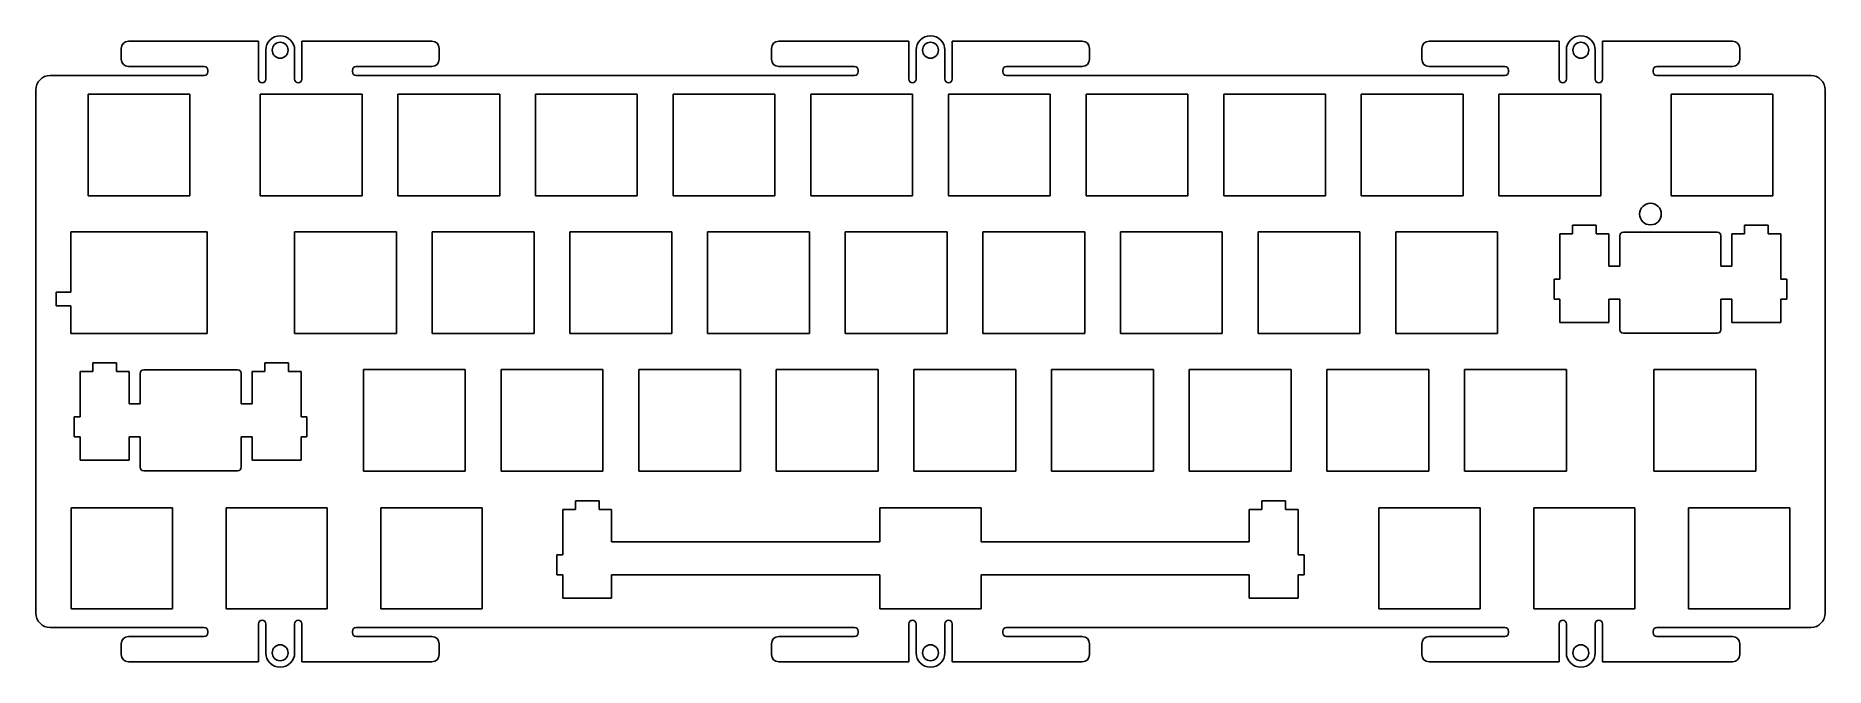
# Model space of a CAD drawing. Header units: millimetres. Extents: x -169 to 79, y 97 to 185.
import ezdxf

# ---------------------------------------------------------------- set-up
doc = ezdxf.new("R2010")
doc.units = ezdxf.units.MM
for name, color, linetype in [('Shape006', 7, 'CONTINUOUS'), ('Shape007', 7, 'CONTINUOUS'), ('Shape008', 7, 'CONTINUOUS'), ('Shape009', 7, 'CONTINUOUS'), ('Shape010', 7, 'CONTINUOUS'), ('Shape011', 7, 'CONTINUOUS'), ('Shape12731', 7, 'CONTINUOUS'), ('Shape1434', 7, 'CONTINUOUS'), ('Shape1435', 7, 'CONTINUOUS'), ('Shape1436', 7, 'CONTINUOUS'), ('Shape1437', 7, 'CONTINUOUS'), ('Shape1438', 7, 'CONTINUOUS'), ('Shape1439', 7, 'CONTINUOUS'), ('Shape1440', 7, 'CONTINUOUS'), ('Shape1441', 7, 'CONTINUOUS'), ('Shape1442', 7, 'CONTINUOUS'), ('Shape1443', 7, 'CONTINUOUS'), ('Shape1444', 7, 'CONTINUOUS'), ('Shape1445', 7, 'CONTINUOUS'), ('Shape1446', 7, 'CONTINUOUS'), ('Shape1447', 7, 'CONTINUOUS'), ('Shape1448', 7, 'CONTINUOUS'), ('Shape1449', 7, 'CONTINUOUS'), ('Shape1450', 7, 'CONTINUOUS'), ('Shape1451', 7, 'CONTINUOUS'), ('Shape1452', 7, 'CONTINUOUS'), ('Shape1453', 7, 'CONTINUOUS'), ('Shape1454', 7, 'CONTINUOUS'), ('Shape1455', 7, 'CONTINUOUS'), ('Shape1456', 7, 'CONTINUOUS'), ('Shape1457', 7, 'CONTINUOUS'), ('Shape1458', 7, 'CONTINUOUS'), ('Shape1459', 7, 'CONTINUOUS'), ('Shape1460', 7, 'CONTINUOUS'), ('Shape1461', 7, 'CONTINUOUS'), ('Shape1462', 7, 'CONTINUOUS'), ('Shape1463', 7, 'CONTINUOUS'), ('Shape1464', 7, 'CONTINUOUS'), ('Shape1465', 7, 'CONTINUOUS'), ('Shape1466', 7, 'CONTINUOUS'), ('Shape1467', 7, 'CONTINUOUS'), ('Shape1468', 7, 'CONTINUOUS'), ('Shape1469', 7, 'CONTINUOUS'), ('Shape1470', 7, 'CONTINUOUS'), ('Shape1471', 7, 'CONTINUOUS'), ('Shape1472', 7, 'CONTINUOUS'), ('Shape1473', 7, 'CONTINUOUS'), ('Shape1474', 7, 'CONTINUOUS'), ('Shape1475', 7, 'CONTINUOUS'), ('Shape1476', 7, 'CONTINUOUS'), ('Shape1477', 7, 'CONTINUOUS'), ('Shape1478', 7, 'CONTINUOUS'), ('Shape1479', 7, 'CONTINUOUS'), ('Shape1480', 7, 'CONTINUOUS'), ('Shape1481', 7, 'CONTINUOUS'), ('Shape1482', 7, 'CONTINUOUS'), ('Shape1483', 7, 'CONTINUOUS'), ('Shape1484', 7, 'CONTINUOUS'), ('Shape1485', 7, 'CONTINUOUS'), ('Shape1486', 7, 'CONTINUOUS'), ('Shape1487', 7, 'CONTINUOUS'), ('Shape1488', 7, 'CONTINUOUS'), ('Shape1489', 7, 'CONTINUOUS'), ('Shape1490', 7, 'CONTINUOUS'), ('Shape1491', 7, 'CONTINUOUS'), ('Shape1492', 7, 'CONTINUOUS'), ('Shape1493', 7, 'CONTINUOUS'), ('Shape1494', 7, 'CONTINUOUS'), ('Shape1495', 7, 'CONTINUOUS'), ('Shape1496', 7, 'CONTINUOUS'), ('Shape1497', 7, 'CONTINUOUS'), ('Shape1498', 7, 'CONTINUOUS'), ('Shape1499', 7, 'CONTINUOUS'), ('Shape1500', 7, 'CONTINUOUS'), ('Shape1501', 7, 'CONTINUOUS'), ('Shape1502', 7, 'CONTINUOUS'), ('Shape1503', 7, 'CONTINUOUS'), ('Shape1504', 7, 'CONTINUOUS'), ('Shape1505', 7, 'CONTINUOUS'), ('Shape1506', 7, 'CONTINUOUS'), ('Shape1507', 7, 'CONTINUOUS'), ('Shape1508', 7, 'CONTINUOUS'), ('Shape1509', 7, 'CONTINUOUS'), ('Shape1510', 7, 'CONTINUOUS'), ('Shape1511', 7, 'CONTINUOUS'), ('Shape1512', 7, 'CONTINUOUS'), ('Shape1513', 7, 'CONTINUOUS'), ('Shape1514', 7, 'CONTINUOUS'), ('Shape1515', 7, 'CONTINUOUS'), ('Shape1516', 7, 'CONTINUOUS'), ('Shape1517', 7, 'CONTINUOUS'), ('Shape1518', 7, 'CONTINUOUS'), ('Shape1519', 7, 'CONTINUOUS'), ('Shape1520', 7, 'CONTINUOUS'), ('Shape1521', 7, 'CONTINUOUS'), ('Shape1522', 7, 'CONTINUOUS'), ('Shape1523', 7, 'CONTINUOUS'), ('Shape1524', 7, 'CONTINUOUS'), ('Shape1525', 7, 'CONTINUOUS'), ('Shape1526', 7, 'CONTINUOUS'), ('Shape1527', 7, 'CONTINUOUS'), ('Shape1528', 7, 'CONTINUOUS'), ('Shape1529', 7, 'CONTINUOUS'), ('Shape1530', 7, 'CONTINUOUS'), ('Shape1531', 7, 'CONTINUOUS'), ('Shape1532', 7, 'CONTINUOUS'), ('Shape1533', 7, 'CONTINUOUS'), ('Shape1534', 7, 'CONTINUOUS'), ('Shape1535', 7, 'CONTINUOUS'), ('Shape1536', 7, 'CONTINUOUS'), ('Shape1537', 7, 'CONTINUOUS'), ('Shape1538', 7, 'CONTINUOUS'), ('Shape1539', 7, 'CONTINUOUS'), ('Shape1540', 7, 'CONTINUOUS'), ('Shape1541', 7, 'CONTINUOUS'), ('Shape1542', 7, 'CONTINUOUS'), ('Shape1543', 7, 'CONTINUOUS'), ('Shape1544', 7, 'CONTINUOUS'), ('Shape1545', 7, 'CONTINUOUS'), ('Shape1546', 7, 'CONTINUOUS'), ('Shape1547', 7, 'CONTINUOUS'), ('Shape1548', 7, 'CONTINUOUS'), ('Shape1549', 7, 'CONTINUOUS'), ('Shape1550', 7, 'CONTINUOUS'), ('Shape1551', 7, 'CONTINUOUS'), ('Shape1552', 7, 'CONTINUOUS'), ('Shape1553', 7, 'CONTINUOUS'), ('Shape1554', 7, 'CONTINUOUS'), ('Shape1555', 7, 'CONTINUOUS'), ('Shape1556', 7, 'CONTINUOUS'), ('Shape1557', 7, 'CONTINUOUS'), ('Shape1558', 7, 'CONTINUOUS'), ('Shape1559', 7, 'CONTINUOUS'), ('Shape1560', 7, 'CONTINUOUS'), ('Shape1561', 7, 'CONTINUOUS'), ('Shape1562', 7, 'CONTINUOUS'), ('Shape1563', 7, 'CONTINUOUS'), ('Shape1564', 7, 'CONTINUOUS'), ('Shape1565', 7, 'CONTINUOUS'), ('Shape1566', 7, 'CONTINUOUS'), ('Shape1567', 7, 'CONTINUOUS'), ('Shape1568', 7, 'CONTINUOUS'), ('Shape1569', 7, 'CONTINUOUS'), ('Shape1570', 7, 'CONTINUOUS'), ('Shape1571', 7, 'CONTINUOUS'), ('Shape1572', 7, 'CONTINUOUS'), ('Shape1573', 7, 'CONTINUOUS'), ('Shape1574', 7, 'CONTINUOUS'), ('Shape1575', 7, 'CONTINUOUS'), ('Shape1576', 7, 'CONTINUOUS'), ('Shape1577', 7, 'CONTINUOUS'), ('Shape1578', 7, 'CONTINUOUS'), ('Shape1579', 7, 'CONTINUOUS'), ('Shape1580', 7, 'CONTINUOUS'), ('Shape1581', 7, 'CONTINUOUS'), ('Shape1582', 7, 'CONTINUOUS'), ('Shape1583', 7, 'CONTINUOUS'), ('Shape1584', 7, 'CONTINUOUS'), ('Shape1585', 7, 'CONTINUOUS'), ('Shape1742', 7, 'CONTINUOUS'), ('Shape1743', 7, 'CONTINUOUS'), ('Shape1744', 7, 'CONTINUOUS'), ('Shape1745', 7, 'CONTINUOUS'), ('Shape1746', 7, 'CONTINUOUS'), ('Shape1747', 7, 'CONTINUOUS'), ('Shape1748', 7, 'CONTINUOUS'), ('Shape1749', 7, 'CONTINUOUS'), ('Shape1750', 7, 'CONTINUOUS'), ('Shape1751', 7, 'CONTINUOUS'), ('Shape1752', 7, 'CONTINUOUS'), ('Shape1753', 7, 'CONTINUOUS'), ('Shape1754', 7, 'CONTINUOUS'), ('Shape1755', 7, 'CONTINUOUS'), ('Shape1756', 7, 'CONTINUOUS'), ('Shape1757', 7, 'CONTINUOUS'), ('Shape1758', 7, 'CONTINUOUS'), ('Shape1759', 7, 'CONTINUOUS'), ('Shape1760', 7, 'CONTINUOUS'), ('Shape1761', 7, 'CONTINUOUS'), ('Shape1762', 7, 'CONTINUOUS'), ('Shape1763', 7, 'CONTINUOUS'), ('Shape1764', 7, 'CONTINUOUS'), ('Shape1765', 7, 'CONTINUOUS'), ('Shape1766', 7, 'CONTINUOUS'), ('Shape1767', 7, 'CONTINUOUS'), ('Shape1768', 7, 'CONTINUOUS'), ('Shape1769', 7, 'CONTINUOUS'), ('Shape1770', 7, 'CONTINUOUS'), ('Shape1771', 7, 'CONTINUOUS'), ('Shape1772', 7, 'CONTINUOUS'), ('Shape1773', 7, 'CONTINUOUS'), ('Shape1774', 7, 'CONTINUOUS'), ('Shape1775', 7, 'CONTINUOUS'), ('Shape1776', 7, 'CONTINUOUS'), ('Shape1777', 7, 'CONTINUOUS'), ('Shape1778', 7, 'CONTINUOUS'), ('Shape1779', 7, 'CONTINUOUS'), ('Shape1780', 7, 'CONTINUOUS'), ('Shape1781', 7, 'CONTINUOUS'), ('Shape1782', 7, 'CONTINUOUS'), ('Shape1783', 7, 'CONTINUOUS'), ('Shape1784', 7, 'CONTINUOUS'), ('Shape1785', 7, 'CONTINUOUS'), ('Shape1786', 7, 'CONTINUOUS'), ('Shape1787', 7, 'CONTINUOUS'), ('Shape1788', 7, 'CONTINUOUS'), ('Shape1789', 7, 'CONTINUOUS'), ('Shape1790', 7, 'CONTINUOUS'), ('Shape1791', 7, 'CONTINUOUS'), ('Shape1792', 7, 'CONTINUOUS'), ('Shape1793', 7, 'CONTINUOUS'), ('Shape1794', 7, 'CONTINUOUS'), ('Shape1795', 7, 'CONTINUOUS'), ('Shape1796', 7, 'CONTINUOUS'), ('Shape1797', 7, 'CONTINUOUS'), ('Shape1798', 7, 'CONTINUOUS'), ('Shape1799', 7, 'CONTINUOUS'), ('Shape1800', 7, 'CONTINUOUS'), ('Shape1801', 7, 'CONTINUOUS'), ('Shape1802', 7, 'CONTINUOUS'), ('Shape1803', 7, 'CONTINUOUS'), ('Shape1804', 7, 'CONTINUOUS'), ('Shape1805', 7, 'CONTINUOUS'), ('Shape1806', 7, 'CONTINUOUS'), ('Shape1807', 7, 'CONTINUOUS'), ('Shape1808', 7, 'CONTINUOUS'), ('Shape1809', 7, 'CONTINUOUS'), ('Shape1810', 7, 'CONTINUOUS'), ('Shape1811', 7, 'CONTINUOUS'), ('Shape1812', 7, 'CONTINUOUS'), ('Shape1813', 7, 'CONTINUOUS'), ('Shape1814', 7, 'CONTINUOUS'), ('Shape1815', 7, 'CONTINUOUS'), ('Shape1816', 7, 'CONTINUOUS'), ('Shape1817', 7, 'CONTINUOUS'), ('Shape1818', 7, 'CONTINUOUS'), ('Shape1819', 7, 'CONTINUOUS'), ('Shape1820', 7, 'CONTINUOUS'), ('Shape1821', 7, 'CONTINUOUS'), ('Shape1822', 7, 'CONTINUOUS'), ('Shape1823', 7, 'CONTINUOUS'), ('Shape1824', 7, 'CONTINUOUS'), ('Shape1825', 7, 'CONTINUOUS'), ('Shape1826', 7, 'CONTINUOUS'), ('Shape1827', 7, 'CONTINUOUS'), ('Shape1828', 7, 'CONTINUOUS'), ('Shape1829', 7, 'CONTINUOUS'), ('Shape1830', 7, 'CONTINUOUS'), ('Shape1831', 7, 'CONTINUOUS'), ('Shape1832', 7, 'CONTINUOUS'), ('Shape1833', 7, 'CONTINUOUS'), ('Shape1834', 7, 'CONTINUOUS'), ('Shape1835', 7, 'CONTINUOUS'), ('Shape1836', 7, 'CONTINUOUS'), ('Shape1837', 7, 'CONTINUOUS'), ('Shape1838', 7, 'CONTINUOUS'), ('Shape1839', 7, 'CONTINUOUS'), ('Shape1840', 7, 'CONTINUOUS'), ('Shape1841', 7, 'CONTINUOUS'), ('Shape1842', 7, 'CONTINUOUS'), ('Shape1843', 7, 'CONTINUOUS'), ('Shape1844', 7, 'CONTINUOUS'), ('Shape1845', 7, 'CONTINUOUS'), ('Shape1846', 7, 'CONTINUOUS'), ('Shape1847', 7, 'CONTINUOUS'), ('Shape1848', 7, 'CONTINUOUS'), ('Shape1849', 7, 'CONTINUOUS'), ('Shape1850', 7, 'CONTINUOUS'), ('Shape1851', 7, 'CONTINUOUS'), ('Shape1852', 7, 'CONTINUOUS'), ('Shape1853', 7, 'CONTINUOUS'), ('Shape1854', 7, 'CONTINUOUS'), ('Shape1855', 7, 'CONTINUOUS'), ('Shape1856', 7, 'CONTINUOUS'), ('Shape1857', 7, 'CONTINUOUS'), ('Shape1858', 7, 'CONTINUOUS'), ('Shape1859', 7, 'CONTINUOUS'), ('Shape1860', 7, 'CONTINUOUS'), ('Shape1861', 7, 'CONTINUOUS'), ('Shape1862', 7, 'CONTINUOUS'), ('Shape1863', 7, 'CONTINUOUS'), ('Shape1864', 7, 'CONTINUOUS'), ('Shape1865', 7, 'CONTINUOUS'), ('Shape1866', 7, 'CONTINUOUS'), ('Shape1867', 7, 'CONTINUOUS'), ('Shape1868', 7, 'CONTINUOUS'), ('Shape1869', 7, 'CONTINUOUS'), ('Shape1870', 7, 'CONTINUOUS'), ('Shape1871', 7, 'CONTINUOUS'), ('Shape1872', 7, 'CONTINUOUS'), ('Shape1873', 7, 'CONTINUOUS'), ('Shape1874', 7, 'CONTINUOUS'), ('Shape1875', 7, 'CONTINUOUS'), ('Shape1876', 7, 'CONTINUOUS'), ('Shape1877', 7, 'CONTINUOUS'), ('Shape1878', 7, 'CONTINUOUS'), ('Shape1879', 7, 'CONTINUOUS'), ('Shape1880', 7, 'CONTINUOUS'), ('Shape1881', 7, 'CONTINUOUS'), ('Shape1882', 7, 'CONTINUOUS'), ('Shape1883', 7, 'CONTINUOUS'), ('Shape1884', 7, 'CONTINUOUS'), ('Shape1885', 7, 'CONTINUOUS'), ('Shape1886', 7, 'CONTINUOUS'), ('Shape1887', 7, 'CONTINUOUS'), ('Shape1888', 7, 'CONTINUOUS'), ('Shape1889', 7, 'CONTINUOUS'), ('Shape1890', 7, 'CONTINUOUS'), ('Shape1891', 7, 'CONTINUOUS'), ('Shape1892', 7, 'CONTINUOUS'), ('Shape1893', 7, 'CONTINUOUS'), ('Shape1894', 7, 'CONTINUOUS'), ('Shape1895', 7, 'CONTINUOUS'), ('Shape1896', 7, 'CONTINUOUS'), ('Shape1897', 7, 'CONTINUOUS'), ('Shape3928', 7, 'CONTINUOUS'), ('Shape3929', 7, 'CONTINUOUS'), ('Shape3930', 7, 'CONTINUOUS'), ('Shape3931', 7, 'CONTINUOUS'), ('Shape3932', 7, 'CONTINUOUS'), ('Shape3933', 7, 'CONTINUOUS'), ('Shape3934', 7, 'CONTINUOUS'), ('Shape3935', 7, 'CONTINUOUS'), ('Shape3936', 7, 'CONTINUOUS'), ('Shape3937', 7, 'CONTINUOUS'), ('Shape3938', 7, 'CONTINUOUS'), ('Shape3939', 7, 'CONTINUOUS'), ('Shape3940', 7, 'CONTINUOUS'), ('Shape3941', 7, 'CONTINUOUS'), ('Shape3942', 7, 'CONTINUOUS'), ('Shape3943', 7, 'CONTINUOUS'), ('Shape3944', 7, 'CONTINUOUS'), ('Shape3945', 7, 'CONTINUOUS'), ('Shape3946', 7, 'CONTINUOUS'), ('Shape3947', 7, 'CONTINUOUS'), ('Shape3948', 7, 'CONTINUOUS'), ('Shape3949', 7, 'CONTINUOUS'), ('Shape3950', 7, 'CONTINUOUS'), ('Shape3951', 7, 'CONTINUOUS'), ('Shape3952', 7, 'CONTINUOUS'), ('Shape3953', 7, 'CONTINUOUS'), ('Shape3954', 7, 'CONTINUOUS'), ('Shape3955', 7, 'CONTINUOUS'), ('Shape3956', 7, 'CONTINUOUS'), ('Shape3957', 7, 'CONTINUOUS'), ('Shape3958', 7, 'CONTINUOUS'), ('Shape3959', 7, 'CONTINUOUS'), ('Shape3960', 7, 'CONTINUOUS'), ('Shape3961', 7, 'CONTINUOUS'), ('Shape3962', 7, 'CONTINUOUS'), ('Shape3963', 7, 'CONTINUOUS'), ('Shape3964', 7, 'CONTINUOUS'), ('Shape3965', 7, 'CONTINUOUS'), ('Shape4004', 7, 'CONTINUOUS'), ('Shape4005', 7, 'CONTINUOUS'), ('Shape4006', 7, 'CONTINUOUS'), ('Shape4007', 7, 'CONTINUOUS'), ('Shape4008', 7, 'CONTINUOUS'), ('Shape4009', 7, 'CONTINUOUS'), ('Shape4010', 7, 'CONTINUOUS'), ('Shape4011', 7, 'CONTINUOUS'), ('Shape4012', 7, 'CONTINUOUS'), ('Shape4013', 7, 'CONTINUOUS'), ('Shape4014', 7, 'CONTINUOUS'), ('Shape4015', 7, 'CONTINUOUS'), ('Shape4016', 7, 'CONTINUOUS'), ('Shape4017', 7, 'CONTINUOUS'), ('Shape4018', 7, 'CONTINUOUS'), ('Shape4019', 7, 'CONTINUOUS'), ('Shape4020', 7, 'CONTINUOUS'), ('Shape4021', 7, 'CONTINUOUS'), ('Shape4022', 7, 'CONTINUOUS'), ('Shape4023', 7, 'CONTINUOUS'), ('Shape4024', 7, 'CONTINUOUS'), ('Shape4025', 7, 'CONTINUOUS'), ('Shape4026', 7, 'CONTINUOUS'), ('Shape4027', 7, 'CONTINUOUS'), ('Shape4028', 7, 'CONTINUOUS'), ('Shape4029', 7, 'CONTINUOUS'), ('Shape4030', 7, 'CONTINUOUS'), ('Shape4031', 7, 'CONTINUOUS'), ('Shape4032', 7, 'CONTINUOUS'), ('Shape4033', 7, 'CONTINUOUS'), ('Shape4034', 7, 'CONTINUOUS'), ('Shape4035', 7, 'CONTINUOUS'), ('Shape4036', 7, 'CONTINUOUS'), ('Shape4037', 7, 'CONTINUOUS'), ('Shape4038', 7, 'CONTINUOUS'), ('Shape4039', 7, 'CONTINUOUS'), ('Shape4040', 7, 'CONTINUOUS'), ('Shape4041', 7, 'CONTINUOUS'), ('Shape4042', 7, 'CONTINUOUS'), ('Shape4043', 7, 'CONTINUOUS'), ('Shape4123', 7, 'CONTINUOUS'), ('Shape4124', 7, 'CONTINUOUS'), ('Shape4125', 7, 'CONTINUOUS'), ('Shape4126', 7, 'CONTINUOUS'), ('Shape4127', 7, 'CONTINUOUS'), ('Shape4128', 7, 'CONTINUOUS'), ('Shape4129', 7, 'CONTINUOUS'), ('Shape4130', 7, 'CONTINUOUS'), ('Shape4131', 7, 'CONTINUOUS'), ('Shape4132', 7, 'CONTINUOUS'), ('Shape4133', 7, 'CONTINUOUS'), ('Shape4134', 7, 'CONTINUOUS'), ('Shape4135', 7, 'CONTINUOUS'), ('Shape4136', 7, 'CONTINUOUS'), ('Shape4137', 7, 'CONTINUOUS'), ('Shape4138', 7, 'CONTINUOUS'), ('Shape4139', 7, 'CONTINUOUS'), ('Shape4140', 7, 'CONTINUOUS'), ('Shape4141', 7, 'CONTINUOUS'), ('Shape4142', 7, 'CONTINUOUS'), ('Shape4143', 7, 'CONTINUOUS'), ('Shape4144', 7, 'CONTINUOUS'), ('Shape4145', 7, 'CONTINUOUS'), ('Shape4146', 7, 'CONTINUOUS'), ('Shape4147', 7, 'CONTINUOUS'), ('Shape4148', 7, 'CONTINUOUS'), ('Shape4149', 7, 'CONTINUOUS'), ('Shape4150', 7, 'CONTINUOUS'), ('Shape4151', 7, 'CONTINUOUS'), ('Shape4152', 7, 'CONTINUOUS'), ('Shape4153', 7, 'CONTINUOUS'), ('Shape4154', 7, 'CONTINUOUS'), ('Shape4155', 7, 'CONTINUOUS'), ('Shape4156', 7, 'CONTINUOUS'), ('Shape4157', 7, 'CONTINUOUS'), ('Shape4158', 7, 'CONTINUOUS'), ('Shape4159', 7, 'CONTINUOUS'), ('Shape4160', 7, 'CONTINUOUS'), ('Shape4161', 7, 'CONTINUOUS'), ('Shape4162', 7, 'CONTINUOUS')]:
    doc.layers.add(name, color=color, linetype=linetype)

msp = doc.modelspace()

# ---------------------------------------------------------------- linework, layer by layer
at = {"layer": 'Shape006'}
msp.add_circle((-134.785, 182.854), 1.1, dxfattribs=at)
at = {"layer": 'Shape007'}
msp.add_circle((-44.7848, 182.854), 1.1, dxfattribs=at)
at = {"layer": 'Shape008'}
msp.add_circle((45.2152, 182.854), 1.1, dxfattribs=at)
at = {"layer": 'Shape009'}
msp.add_circle((-134.785, 99.4562), 1.1, dxfattribs=at)
at = {"layer": 'Shape010'}
msp.add_circle((-44.7848, 99.4562), 1.1, dxfattribs=at)
at = {"layer": 'Shape011'}
msp.add_circle((45.2152, 99.4562), 1.1, dxfattribs=at)
at = {"layer": 'Shape12731'}
msp.add_circle((54.8596, 160.18), 1.5, dxfattribs=at)
at = {"layer": 'Shape1434'}
msp.add_arc((-23.7848, 181.604), 1, -90, 0, dxfattribs=at)
at = {"layer": 'Shape1435'}
msp.add_line((-23.7848, 180.604), (-34.2848, 180.604), dxfattribs=at)
at = {"layer": 'Shape1436'}
msp.add_arc((-34.2848, 180.104), 0.5, 90, 180, dxfattribs=at)
at = {"layer": 'Shape1437'}
msp.add_line((-34.7848, 180.104), (-34.7848, 179.855), dxfattribs=at)
at = {"layer": 'Shape1438'}
msp.add_arc((-34.2848, 179.855), 0.5, 180, -90, dxfattribs=at)
at = {"layer": 'Shape1439'}
msp.add_line((-34.2848, 179.355), (34.7152, 179.355), dxfattribs=at)
at = {"layer": 'Shape1440'}
msp.add_arc((34.7152, 179.855), 0.5, -90, 0, dxfattribs=at)
at = {"layer": 'Shape1441'}
msp.add_line((35.2152, 179.855), (35.2152, 180.104), dxfattribs=at)
at = {"layer": 'Shape1442'}
msp.add_arc((34.7152, 180.104), 0.5, 0, 90, dxfattribs=at)
at = {"layer": 'Shape1443'}
msp.add_line((34.7152, 180.604), (24.2152, 180.604), dxfattribs=at)
at = {"layer": 'Shape1444'}
msp.add_arc((24.2152, 181.604), 1, 180, -90, dxfattribs=at)
at = {"layer": 'Shape1445'}
msp.add_line((23.2152, 181.604), (23.2152, 183.104), dxfattribs=at)
at = {"layer": 'Shape1446'}
msp.add_arc((24.2152, 183.104), 1, 90, 180, dxfattribs=at)
at = {"layer": 'Shape1447'}
msp.add_line((24.2152, 184.104), (42.2152, 184.104), dxfattribs=at)
at = {"layer": 'Shape1448'}
msp.add_line((42.2152, 184.104), (42.2152, 178.854), dxfattribs=at)
at = {"layer": 'Shape1449'}
msp.add_arc((42.7152, 178.854), 0.5, 180, 0, dxfattribs=at)
at = {"layer": 'Shape1450'}
msp.add_line((43.2152, 178.854), (43.2152, 182.854), dxfattribs=at)
at = {"layer": 'Shape1451'}
msp.add_arc((45.2152, 182.854), 2, 0, 180, dxfattribs=at)
at = {"layer": 'Shape1452'}
msp.add_line((47.2152, 182.854), (47.2152, 178.854), dxfattribs=at)
at = {"layer": 'Shape1453'}
msp.add_arc((47.7152, 178.854), 0.5, 180, 0, dxfattribs=at)
at = {"layer": 'Shape1454'}
msp.add_line((48.2152, 178.854), (48.2152, 184.104), dxfattribs=at)
at = {"layer": 'Shape1455'}
msp.add_line((48.2152, 184.104), (66.2152, 184.104), dxfattribs=at)
at = {"layer": 'Shape1456'}
msp.add_arc((66.2152, 183.104), 1, 0, 90, dxfattribs=at)
at = {"layer": 'Shape1457'}
msp.add_line((67.2152, 183.104), (67.2152, 181.604), dxfattribs=at)
at = {"layer": 'Shape1458'}
msp.add_arc((66.2152, 181.604), 1, -90, 0, dxfattribs=at)
at = {"layer": 'Shape1459'}
msp.add_line((66.2152, 180.604), (55.7152, 180.604), dxfattribs=at)
at = {"layer": 'Shape1460'}
msp.add_arc((55.7152, 180.104), 0.5, 90, 180, dxfattribs=at)
at = {"layer": 'Shape1461'}
msp.add_line((55.2152, 180.104), (55.2152, 179.855), dxfattribs=at)
at = {"layer": 'Shape1462'}
msp.add_arc((55.7152, 179.855), 0.5, 180, -90, dxfattribs=at)
at = {"layer": 'Shape1463'}
msp.add_line((55.7152, 179.355), (77.0402, 179.355), dxfattribs=at)
at = {"layer": 'Shape1464'}
msp.add_arc((77.0402, 177.355), 2, 0, 90, dxfattribs=at)
at = {"layer": 'Shape1465'}
msp.add_line((79.0402, 177.355), (79.0402, 104.955), dxfattribs=at)
at = {"layer": 'Shape1466'}
msp.add_arc((77.0402, 104.955), 2, -90, 0, dxfattribs=at)
at = {"layer": 'Shape1467'}
msp.add_line((77.0402, 102.955), (55.7152, 102.955), dxfattribs=at)
at = {"layer": 'Shape1468'}
msp.add_arc((55.7152, 102.455), 0.5, 90, 180, dxfattribs=at)
at = {"layer": 'Shape1469'}
msp.add_line((55.2152, 102.455), (55.2152, 102.206), dxfattribs=at)
at = {"layer": 'Shape1470'}
msp.add_arc((55.7152, 102.206), 0.5, 180, -90, dxfattribs=at)
at = {"layer": 'Shape1471'}
msp.add_line((55.7152, 101.706), (66.2152, 101.706), dxfattribs=at)
at = {"layer": 'Shape1472'}
msp.add_arc((66.2152, 100.706), 1, 0, 90, dxfattribs=at)
at = {"layer": 'Shape1473'}
msp.add_line((67.2152, 100.706), (67.2152, 99.2062), dxfattribs=at)
at = {"layer": 'Shape1474'}
msp.add_arc((66.2152, 99.2062), 1, -90, 0, dxfattribs=at)
at = {"layer": 'Shape1475'}
msp.add_line((66.2152, 98.2062), (48.2152, 98.2062), dxfattribs=at)
at = {"layer": 'Shape1476'}
msp.add_line((48.2152, 98.2062), (48.2152, 103.456), dxfattribs=at)
at = {"layer": 'Shape1477'}
msp.add_arc((47.7152, 103.456), 0.5, 0, 180, dxfattribs=at)
at = {"layer": 'Shape1478'}
msp.add_line((47.2152, 103.456), (47.2152, 99.4562), dxfattribs=at)
at = {"layer": 'Shape1479'}
msp.add_arc((45.2152, 99.4562), 2, 180, 0, dxfattribs=at)
at = {"layer": 'Shape1480'}
msp.add_line((43.2152, 99.4562), (43.2152, 103.456), dxfattribs=at)
at = {"layer": 'Shape1481'}
msp.add_arc((42.7152, 103.456), 0.5, 0, 180, dxfattribs=at)
at = {"layer": 'Shape1482'}
msp.add_line((42.2152, 103.456), (42.2152, 98.2062), dxfattribs=at)
at = {"layer": 'Shape1483'}
msp.add_line((42.2152, 98.2062), (24.2152, 98.2062), dxfattribs=at)
at = {"layer": 'Shape1484'}
msp.add_arc((24.2152, 99.2062), 1, 180, -90, dxfattribs=at)
at = {"layer": 'Shape1485'}
msp.add_line((23.2152, 99.2062), (23.2152, 100.706), dxfattribs=at)
at = {"layer": 'Shape1486'}
msp.add_arc((24.2152, 100.706), 1, 90, 180, dxfattribs=at)
at = {"layer": 'Shape1487'}
msp.add_line((24.2152, 101.706), (34.7152, 101.706), dxfattribs=at)
at = {"layer": 'Shape1488'}
msp.add_arc((34.7152, 102.206), 0.5, -90, 0, dxfattribs=at)
at = {"layer": 'Shape1489'}
msp.add_line((35.2152, 102.206), (35.2152, 102.455), dxfattribs=at)
at = {"layer": 'Shape1490'}
msp.add_arc((34.7152, 102.455), 0.5, 0, 90, dxfattribs=at)
at = {"layer": 'Shape1491'}
msp.add_line((34.7152, 102.955), (-34.2848, 102.955), dxfattribs=at)
at = {"layer": 'Shape1492'}
msp.add_arc((-34.2848, 102.455), 0.5, 90, 180, dxfattribs=at)
at = {"layer": 'Shape1493'}
msp.add_line((-34.7848, 102.455), (-34.7848, 102.206), dxfattribs=at)
at = {"layer": 'Shape1494'}
msp.add_arc((-34.2848, 102.206), 0.5, 180, -90, dxfattribs=at)
at = {"layer": 'Shape1495'}
msp.add_line((-34.2848, 101.706), (-23.7848, 101.706), dxfattribs=at)
at = {"layer": 'Shape1496'}
msp.add_arc((-23.7848, 100.706), 1, 0, 90, dxfattribs=at)
at = {"layer": 'Shape1497'}
msp.add_line((-22.7848, 100.706), (-22.7848, 99.2062), dxfattribs=at)
at = {"layer": 'Shape1498'}
msp.add_arc((-23.7848, 99.2062), 1, -90, 0, dxfattribs=at)
at = {"layer": 'Shape1499'}
msp.add_line((-23.7848, 98.2062), (-41.7848, 98.2062), dxfattribs=at)
at = {"layer": 'Shape1500'}
msp.add_line((-41.7848, 98.2062), (-41.7848, 103.456), dxfattribs=at)
at = {"layer": 'Shape1501'}
msp.add_arc((-42.2848, 103.456), 0.5, 0, 180, dxfattribs=at)
at = {"layer": 'Shape1502'}
msp.add_line((-42.7848, 103.456), (-42.7848, 99.4562), dxfattribs=at)
at = {"layer": 'Shape1503'}
msp.add_arc((-44.7848, 99.4562), 2, 180, 0, dxfattribs=at)
at = {"layer": 'Shape1504'}
msp.add_line((-46.7848, 99.4562), (-46.7848, 103.456), dxfattribs=at)
at = {"layer": 'Shape1505'}
msp.add_arc((-47.2848, 103.456), 0.5, 0, 180, dxfattribs=at)
at = {"layer": 'Shape1506'}
msp.add_line((-47.7848, 103.456), (-47.7848, 98.2062), dxfattribs=at)
at = {"layer": 'Shape1507'}
msp.add_line((-47.7848, 98.2062), (-65.7848, 98.2062), dxfattribs=at)
at = {"layer": 'Shape1508'}
msp.add_arc((-65.7848, 99.2062), 1, 180, -90, dxfattribs=at)
at = {"layer": 'Shape1509'}
msp.add_line((-66.7848, 99.2062), (-66.7848, 100.706), dxfattribs=at)
at = {"layer": 'Shape1510'}
msp.add_arc((-65.7848, 100.706), 1, 90, 180, dxfattribs=at)
at = {"layer": 'Shape1511'}
msp.add_line((-65.7848, 101.706), (-55.2848, 101.706), dxfattribs=at)
at = {"layer": 'Shape1512'}
msp.add_arc((-55.2848, 102.206), 0.5, -90, 0, dxfattribs=at)
at = {"layer": 'Shape1513'}
msp.add_line((-54.7848, 102.206), (-54.7848, 102.455), dxfattribs=at)
at = {"layer": 'Shape1514'}
msp.add_arc((-55.2848, 102.455), 0.5, 0, 90, dxfattribs=at)
at = {"layer": 'Shape1515'}
msp.add_line((-55.2848, 102.955), (-124.285, 102.955), dxfattribs=at)
at = {"layer": 'Shape1516'}
msp.add_arc((-124.285, 102.455), 0.5, 90, 180, dxfattribs=at)
at = {"layer": 'Shape1517'}
msp.add_line((-124.785, 102.455), (-124.785, 102.206), dxfattribs=at)
at = {"layer": 'Shape1518'}
msp.add_arc((-124.285, 102.206), 0.5, 180, -90, dxfattribs=at)
at = {"layer": 'Shape1519'}
msp.add_line((-124.285, 101.706), (-113.785, 101.706), dxfattribs=at)
at = {"layer": 'Shape1520'}
msp.add_arc((-113.785, 100.706), 1, 0, 90, dxfattribs=at)
at = {"layer": 'Shape1521'}
msp.add_line((-112.785, 100.706), (-112.785, 99.2062), dxfattribs=at)
at = {"layer": 'Shape1522'}
msp.add_arc((-113.785, 99.2062), 1, -90, 0, dxfattribs=at)
at = {"layer": 'Shape1523'}
msp.add_line((-113.785, 98.2062), (-131.785, 98.2062), dxfattribs=at)
at = {"layer": 'Shape1524'}
msp.add_line((-131.785, 98.2062), (-131.785, 103.456), dxfattribs=at)
at = {"layer": 'Shape1525'}
msp.add_arc((-132.285, 103.456), 0.5, 0, 180, dxfattribs=at)
at = {"layer": 'Shape1526'}
msp.add_line((-132.785, 103.456), (-132.785, 99.4562), dxfattribs=at)
at = {"layer": 'Shape1527'}
msp.add_arc((-134.785, 99.4562), 2, 180, 0, dxfattribs=at)
at = {"layer": 'Shape1528'}
msp.add_line((-136.785, 99.4562), (-136.785, 103.456), dxfattribs=at)
at = {"layer": 'Shape1529'}
msp.add_arc((-137.285, 103.456), 0.5, 0, 180, dxfattribs=at)
at = {"layer": 'Shape1530'}
msp.add_line((-137.785, 103.456), (-137.785, 98.2062), dxfattribs=at)
at = {"layer": 'Shape1531'}
msp.add_line((-137.785, 98.2062), (-155.785, 98.2062), dxfattribs=at)
at = {"layer": 'Shape1532'}
msp.add_arc((-155.785, 99.2062), 1, 180, -90, dxfattribs=at)
at = {"layer": 'Shape1533'}
msp.add_line((-156.785, 99.2062), (-156.785, 100.706), dxfattribs=at)
at = {"layer": 'Shape1534'}
msp.add_arc((-155.785, 100.706), 1, 90, 180, dxfattribs=at)
at = {"layer": 'Shape1535'}
msp.add_line((-155.785, 101.706), (-145.285, 101.706), dxfattribs=at)
at = {"layer": 'Shape1536'}
msp.add_arc((-145.285, 102.206), 0.5, -90, 0, dxfattribs=at)
at = {"layer": 'Shape1537'}
msp.add_line((-144.785, 102.206), (-144.785, 102.455), dxfattribs=at)
at = {"layer": 'Shape1538'}
msp.add_arc((-145.285, 102.455), 0.5, 0, 90, dxfattribs=at)
at = {"layer": 'Shape1539'}
msp.add_line((-145.285, 102.955), (-166.61, 102.955), dxfattribs=at)
at = {"layer": 'Shape1540'}
msp.add_arc((-166.61, 104.955), 2, 180, -90, dxfattribs=at)
at = {"layer": 'Shape1541'}
msp.add_line((-168.61, 104.955), (-168.61, 177.355), dxfattribs=at)
at = {"layer": 'Shape1542'}
msp.add_arc((-166.61, 177.355), 2, 90, 180, dxfattribs=at)
at = {"layer": 'Shape1543'}
msp.add_line((-166.61, 179.355), (-145.285, 179.355), dxfattribs=at)
at = {"layer": 'Shape1544'}
msp.add_arc((-145.285, 179.855), 0.5, -90, 0, dxfattribs=at)
at = {"layer": 'Shape1545'}
msp.add_line((-144.785, 179.855), (-144.785, 180.104), dxfattribs=at)
at = {"layer": 'Shape1546'}
msp.add_arc((-145.285, 180.104), 0.5, 0, 90, dxfattribs=at)
at = {"layer": 'Shape1547'}
msp.add_line((-145.285, 180.604), (-155.785, 180.604), dxfattribs=at)
at = {"layer": 'Shape1548'}
msp.add_arc((-155.785, 181.604), 1, 180, -90, dxfattribs=at)
at = {"layer": 'Shape1549'}
msp.add_line((-156.785, 181.604), (-156.785, 183.104), dxfattribs=at)
at = {"layer": 'Shape1550'}
msp.add_arc((-155.785, 183.104), 1, 90, 180, dxfattribs=at)
at = {"layer": 'Shape1551'}
msp.add_line((-155.785, 184.104), (-137.785, 184.104), dxfattribs=at)
at = {"layer": 'Shape1552'}
msp.add_line((-137.785, 184.104), (-137.785, 178.854), dxfattribs=at)
at = {"layer": 'Shape1553'}
msp.add_arc((-137.285, 178.854), 0.5, 180, 0, dxfattribs=at)
at = {"layer": 'Shape1554'}
msp.add_line((-136.785, 178.854), (-136.785, 182.854), dxfattribs=at)
at = {"layer": 'Shape1555'}
msp.add_arc((-134.785, 182.854), 2, 0, 180, dxfattribs=at)
at = {"layer": 'Shape1556'}
msp.add_line((-132.785, 182.854), (-132.785, 178.854), dxfattribs=at)
at = {"layer": 'Shape1557'}
msp.add_arc((-132.285, 178.854), 0.5, 180, 0, dxfattribs=at)
at = {"layer": 'Shape1558'}
msp.add_line((-131.785, 178.854), (-131.785, 184.104), dxfattribs=at)
at = {"layer": 'Shape1559'}
msp.add_line((-131.785, 184.104), (-113.785, 184.104), dxfattribs=at)
at = {"layer": 'Shape1560'}
msp.add_arc((-113.785, 183.104), 1, 0, 90, dxfattribs=at)
at = {"layer": 'Shape1561'}
msp.add_line((-112.785, 183.104), (-112.785, 181.604), dxfattribs=at)
at = {"layer": 'Shape1562'}
msp.add_arc((-113.785, 181.604), 1, -90, 0, dxfattribs=at)
at = {"layer": 'Shape1563'}
msp.add_line((-113.785, 180.604), (-124.285, 180.604), dxfattribs=at)
at = {"layer": 'Shape1564'}
msp.add_arc((-124.285, 180.104), 0.5, 90, 180, dxfattribs=at)
at = {"layer": 'Shape1565'}
msp.add_line((-124.785, 180.104), (-124.785, 179.855), dxfattribs=at)
at = {"layer": 'Shape1566'}
msp.add_arc((-124.285, 179.855), 0.5, 180, -90, dxfattribs=at)
at = {"layer": 'Shape1567'}
msp.add_line((-124.285, 179.355), (-55.2848, 179.355), dxfattribs=at)
at = {"layer": 'Shape1568'}
msp.add_arc((-55.2848, 179.855), 0.5, -90, 0, dxfattribs=at)
at = {"layer": 'Shape1569'}
msp.add_line((-54.7848, 179.855), (-54.7848, 180.104), dxfattribs=at)
at = {"layer": 'Shape1570'}
msp.add_arc((-55.2848, 180.104), 0.5, 0, 90, dxfattribs=at)
at = {"layer": 'Shape1571'}
msp.add_line((-55.2848, 180.604), (-65.7848, 180.604), dxfattribs=at)
at = {"layer": 'Shape1572'}
msp.add_arc((-65.7848, 181.604), 1, 180, -90, dxfattribs=at)
at = {"layer": 'Shape1573'}
msp.add_line((-66.7848, 181.604), (-66.7848, 183.104), dxfattribs=at)
at = {"layer": 'Shape1574'}
msp.add_arc((-65.7848, 183.104), 1, 90, 180, dxfattribs=at)
at = {"layer": 'Shape1575'}
msp.add_line((-65.7848, 184.104), (-47.7848, 184.104), dxfattribs=at)
at = {"layer": 'Shape1576'}
msp.add_line((-47.7848, 184.104), (-47.7848, 178.854), dxfattribs=at)
at = {"layer": 'Shape1577'}
msp.add_arc((-47.2848, 178.854), 0.5, 180, 0, dxfattribs=at)
at = {"layer": 'Shape1578'}
msp.add_line((-46.7848, 178.854), (-46.7848, 182.854), dxfattribs=at)
at = {"layer": 'Shape1579'}
msp.add_arc((-44.7848, 182.854), 2, 0, 180, dxfattribs=at)
at = {"layer": 'Shape1580'}
msp.add_line((-42.7848, 182.854), (-42.7848, 178.854), dxfattribs=at)
at = {"layer": 'Shape1581'}
msp.add_arc((-42.2848, 178.854), 0.5, 180, 0, dxfattribs=at)
at = {"layer": 'Shape1582'}
msp.add_line((-41.7848, 178.854), (-41.7848, 184.104), dxfattribs=at)
at = {"layer": 'Shape1583'}
msp.add_line((-41.7848, 184.104), (-23.7848, 184.104), dxfattribs=at)
at = {"layer": 'Shape1584'}
msp.add_arc((-23.7848, 183.104), 1, 0, 90, dxfattribs=at)
at = {"layer": 'Shape1585'}
msp.add_line((-22.7848, 183.104), (-22.7848, 181.604), dxfattribs=at)
at = {"layer": 'Shape1742'}
msp.add_line((-163.705, 119.53), (-163.705, 105.53), dxfattribs=at)
at = {"layer": 'Shape1743'}
msp.add_line((-163.705, 105.53), (-149.705, 105.53), dxfattribs=at)
at = {"layer": 'Shape1744'}
msp.add_line((-149.705, 105.53), (-149.705, 119.53), dxfattribs=at)
at = {"layer": 'Shape1745'}
msp.add_line((-149.705, 119.53), (-163.705, 119.53), dxfattribs=at)
at = {"layer": 'Shape1746'}
msp.add_line((74.1327, 119.53), (74.1327, 105.53), dxfattribs=at)
at = {"layer": 'Shape1747'}
msp.add_line((74.1327, 105.53), (60.1327, 105.53), dxfattribs=at)
at = {"layer": 'Shape1748'}
msp.add_line((60.1327, 105.53), (60.1327, 119.53), dxfattribs=at)
at = {"layer": 'Shape1749'}
msp.add_line((60.1327, 119.53), (74.1327, 119.53), dxfattribs=at)
at = {"layer": 'Shape1750'}
msp.add_line((52.7014, 119.53), (52.7014, 105.53), dxfattribs=at)
at = {"layer": 'Shape1751'}
msp.add_line((52.7014, 105.53), (38.7014, 105.53), dxfattribs=at)
at = {"layer": 'Shape1752'}
msp.add_line((38.7014, 105.53), (38.7014, 119.53), dxfattribs=at)
at = {"layer": 'Shape1753'}
msp.add_line((38.7014, 119.53), (52.7014, 119.53), dxfattribs=at)
at = {"layer": 'Shape1754'}
msp.add_line((31.2702, 119.53), (31.2702, 105.53), dxfattribs=at)
at = {"layer": 'Shape1755'}
msp.add_line((31.2702, 105.53), (17.2702, 105.53), dxfattribs=at)
at = {"layer": 'Shape1756'}
msp.add_line((17.2702, 105.53), (17.2702, 119.53), dxfattribs=at)
at = {"layer": 'Shape1757'}
msp.add_line((17.2702, 119.53), (31.2702, 119.53), dxfattribs=at)
at = {"layer": 'Shape1758'}
msp.add_line((-106.842, 119.53), (-106.842, 105.53), dxfattribs=at)
at = {"layer": 'Shape1759'}
msp.add_line((-106.842, 105.53), (-120.842, 105.53), dxfattribs=at)
at = {"layer": 'Shape1760'}
msp.add_line((-120.842, 105.53), (-120.842, 119.53), dxfattribs=at)
at = {"layer": 'Shape1761'}
msp.add_line((-120.842, 119.53), (-106.842, 119.53), dxfattribs=at)
at = {"layer": 'Shape1762'}
msp.add_line((-128.274, 119.53), (-128.274, 105.53), dxfattribs=at)
at = {"layer": 'Shape1763'}
msp.add_line((-128.274, 105.53), (-142.274, 105.53), dxfattribs=at)
at = {"layer": 'Shape1764'}
msp.add_line((-142.274, 105.53), (-142.274, 119.53), dxfattribs=at)
at = {"layer": 'Shape1765'}
msp.add_line((-142.274, 119.53), (-128.274, 119.53), dxfattribs=at)
at = {"layer": 'Shape1766'}
msp.add_line((71.8022, 176.78), (71.8022, 162.68), dxfattribs=at)
at = {"layer": 'Shape1767'}
msp.add_line((71.8022, 162.68), (57.7022, 162.68), dxfattribs=at)
at = {"layer": 'Shape1768'}
msp.add_line((57.7022, 162.68), (57.7022, 176.78), dxfattribs=at)
at = {"layer": 'Shape1769'}
msp.add_line((57.7022, 176.78), (71.8022, 176.78), dxfattribs=at)
at = {"layer": 'Shape1770'}
msp.add_line((-163.754, 157.73), (-144.891, 157.73), dxfattribs=at)
at = {"layer": 'Shape1771'}
msp.add_line((-144.891, 157.73), (-144.891, 143.63), dxfattribs=at)
at = {"layer": 'Shape1772'}
msp.add_line((-144.891, 143.63), (-163.754, 143.63), dxfattribs=at)
at = {"layer": 'Shape1773'}
msp.add_line((-163.754, 143.63), (-163.754, 147.462), dxfattribs=at)
at = {"layer": 'Shape1774'}
msp.add_line((-163.754, 147.462), (-165.792, 147.462), dxfattribs=at)
at = {"layer": 'Shape1775'}
msp.add_line((-165.792, 147.462), (-165.792, 149.362), dxfattribs=at)
at = {"layer": 'Shape1776'}
msp.add_line((-165.792, 149.362), (-163.754, 149.362), dxfattribs=at)
at = {"layer": 'Shape1777'}
msp.add_line((-163.754, 149.362), (-163.754, 157.73), dxfattribs=at)
at = {"layer": 'Shape1778'}
msp.add_line((-99.4598, 162.68), (-99.4598, 176.78), dxfattribs=at)
at = {"layer": 'Shape1779'}
msp.add_line((-99.4598, 176.78), (-85.3598, 176.78), dxfattribs=at)
at = {"layer": 'Shape1780'}
msp.add_line((-85.3598, 176.78), (-85.3598, 162.68), dxfattribs=at)
at = {"layer": 'Shape1781'}
msp.add_line((-85.3598, 162.68), (-99.4598, 162.68), dxfattribs=at)
at = {"layer": 'Shape1782'}
msp.add_line((55.3212, 124.58), (55.3212, 138.68), dxfattribs=at)
at = {"layer": 'Shape1783'}
msp.add_line((55.3212, 138.68), (69.4212, 138.68), dxfattribs=at)
at = {"layer": 'Shape1784'}
msp.add_line((69.4212, 138.68), (69.4212, 124.58), dxfattribs=at)
at = {"layer": 'Shape1785'}
msp.add_line((69.4212, 124.58), (55.3212, 124.58), dxfattribs=at)
at = {"layer": 'Shape1786'}
msp.add_line((29.1272, 124.58), (29.1272, 138.68), dxfattribs=at)
at = {"layer": 'Shape1787'}
msp.add_line((29.1272, 138.68), (43.2272, 138.68), dxfattribs=at)
at = {"layer": 'Shape1788'}
msp.add_line((43.2272, 138.68), (43.2272, 124.58), dxfattribs=at)
at = {"layer": 'Shape1789'}
msp.add_line((43.2272, 124.58), (29.1272, 124.58), dxfattribs=at)
at = {"layer": 'Shape1790'}
msp.add_line((10.0772, 124.58), (10.0772, 138.68), dxfattribs=at)
at = {"layer": 'Shape1791'}
msp.add_line((10.0772, 138.68), (24.1772, 138.68), dxfattribs=at)
at = {"layer": 'Shape1792'}
msp.add_line((24.1772, 138.68), (24.1772, 124.58), dxfattribs=at)
at = {"layer": 'Shape1793'}
msp.add_line((24.1772, 124.58), (10.0772, 124.58), dxfattribs=at)
at = {"layer": 'Shape1794'}
msp.add_line((-8.97282, 124.58), (-8.97282, 138.68), dxfattribs=at)
at = {"layer": 'Shape1795'}
msp.add_line((-8.97282, 138.68), (5.12718, 138.68), dxfattribs=at)
at = {"layer": 'Shape1796'}
msp.add_line((5.12718, 138.68), (5.12718, 124.58), dxfattribs=at)
at = {"layer": 'Shape1797'}
msp.add_line((5.12718, 124.58), (-8.97282, 124.58), dxfattribs=at)
at = {"layer": 'Shape1798'}
msp.add_line((-28.0228, 124.58), (-28.0228, 138.68), dxfattribs=at)
at = {"layer": 'Shape1799'}
msp.add_line((-28.0228, 138.68), (-13.9228, 138.68), dxfattribs=at)
at = {"layer": 'Shape1800'}
msp.add_line((-13.9228, 138.68), (-13.9228, 124.58), dxfattribs=at)
at = {"layer": 'Shape1801'}
msp.add_line((-13.9228, 124.58), (-28.0228, 124.58), dxfattribs=at)
at = {"layer": 'Shape1802'}
msp.add_line((-47.0728, 124.58), (-47.0728, 138.68), dxfattribs=at)
at = {"layer": 'Shape1803'}
msp.add_line((-47.0728, 138.68), (-32.9728, 138.68), dxfattribs=at)
at = {"layer": 'Shape1804'}
msp.add_line((-32.9728, 138.68), (-32.9728, 124.58), dxfattribs=at)
at = {"layer": 'Shape1805'}
msp.add_line((-32.9728, 124.58), (-47.0728, 124.58), dxfattribs=at)
at = {"layer": 'Shape1806'}
msp.add_line((-66.1228, 124.58), (-66.1228, 138.68), dxfattribs=at)
at = {"layer": 'Shape1807'}
msp.add_line((-66.1228, 138.68), (-52.0228, 138.68), dxfattribs=at)
at = {"layer": 'Shape1808'}
msp.add_line((-52.0228, 138.68), (-52.0228, 124.58), dxfattribs=at)
at = {"layer": 'Shape1809'}
msp.add_line((-52.0228, 124.58), (-66.1228, 124.58), dxfattribs=at)
at = {"layer": 'Shape1810'}
msp.add_line((-85.1728, 124.58), (-85.1728, 138.68), dxfattribs=at)
at = {"layer": 'Shape1811'}
msp.add_line((-85.1728, 138.68), (-71.0728, 138.68), dxfattribs=at)
at = {"layer": 'Shape1812'}
msp.add_line((-71.0728, 138.68), (-71.0728, 124.58), dxfattribs=at)
at = {"layer": 'Shape1813'}
msp.add_line((-71.0728, 124.58), (-85.1728, 124.58), dxfattribs=at)
at = {"layer": 'Shape1814'}
msp.add_line((-104.222, 124.58), (-104.222, 138.68), dxfattribs=at)
at = {"layer": 'Shape1815'}
msp.add_line((-104.222, 138.68), (-90.1223, 138.68), dxfattribs=at)
at = {"layer": 'Shape1816'}
msp.add_line((-90.1223, 138.68), (-90.1223, 124.58), dxfattribs=at)
at = {"layer": 'Shape1817'}
msp.add_line((-90.1223, 124.58), (-104.222, 124.58), dxfattribs=at)
at = {"layer": 'Shape1818'}
msp.add_line((-123.272, 124.58), (-123.272, 138.68), dxfattribs=at)
at = {"layer": 'Shape1819'}
msp.add_line((-123.272, 138.68), (-109.172, 138.68), dxfattribs=at)
at = {"layer": 'Shape1820'}
msp.add_line((-109.172, 138.68), (-109.172, 124.58), dxfattribs=at)
at = {"layer": 'Shape1821'}
msp.add_line((-109.172, 124.58), (-123.272, 124.58), dxfattribs=at)
at = {"layer": 'Shape1822'}
msp.add_line((33.8902, 162.68), (33.8902, 176.78), dxfattribs=at)
at = {"layer": 'Shape1823'}
msp.add_line((33.8902, 176.78), (47.9902, 176.78), dxfattribs=at)
at = {"layer": 'Shape1824'}
msp.add_line((47.9902, 176.78), (47.9902, 162.68), dxfattribs=at)
at = {"layer": 'Shape1825'}
msp.add_line((47.9902, 162.68), (33.8902, 162.68), dxfattribs=at)
at = {"layer": 'Shape1826'}
msp.add_line((14.8402, 162.68), (14.8402, 176.78), dxfattribs=at)
at = {"layer": 'Shape1827'}
msp.add_line((14.8402, 176.78), (28.9402, 176.78), dxfattribs=at)
at = {"layer": 'Shape1828'}
msp.add_line((28.9402, 176.78), (28.9402, 162.68), dxfattribs=at)
at = {"layer": 'Shape1829'}
msp.add_line((28.9402, 162.68), (14.8402, 162.68), dxfattribs=at)
at = {"layer": 'Shape1830'}
msp.add_line((-4.20982, 162.68), (-4.20982, 176.78), dxfattribs=at)
at = {"layer": 'Shape1831'}
msp.add_line((-4.20982, 176.78), (9.89018, 176.78), dxfattribs=at)
at = {"layer": 'Shape1832'}
msp.add_line((9.89018, 176.78), (9.89018, 162.68), dxfattribs=at)
at = {"layer": 'Shape1833'}
msp.add_line((9.89018, 162.68), (-4.20982, 162.68), dxfattribs=at)
at = {"layer": 'Shape1834'}
msp.add_line((-23.2598, 162.68), (-23.2598, 176.78), dxfattribs=at)
at = {"layer": 'Shape1835'}
msp.add_line((-23.2598, 176.78), (-9.15982, 176.78), dxfattribs=at)
at = {"layer": 'Shape1836'}
msp.add_line((-9.15982, 176.78), (-9.15982, 162.68), dxfattribs=at)
at = {"layer": 'Shape1837'}
msp.add_line((-9.15982, 162.68), (-23.2598, 162.68), dxfattribs=at)
at = {"layer": 'Shape1838'}
msp.add_line((-42.3098, 162.68), (-42.3098, 176.78), dxfattribs=at)
at = {"layer": 'Shape1839'}
msp.add_line((-42.3098, 176.78), (-28.2098, 176.78), dxfattribs=at)
at = {"layer": 'Shape1840'}
msp.add_line((-28.2098, 176.78), (-28.2098, 162.68), dxfattribs=at)
at = {"layer": 'Shape1841'}
msp.add_line((-28.2098, 162.68), (-42.3098, 162.68), dxfattribs=at)
at = {"layer": 'Shape1842'}
msp.add_line((-61.3598, 162.68), (-61.3598, 176.78), dxfattribs=at)
at = {"layer": 'Shape1843'}
msp.add_line((-61.3598, 176.78), (-47.2598, 176.78), dxfattribs=at)
at = {"layer": 'Shape1844'}
msp.add_line((-47.2598, 176.78), (-47.2598, 162.68), dxfattribs=at)
at = {"layer": 'Shape1845'}
msp.add_line((-47.2598, 162.68), (-61.3598, 162.68), dxfattribs=at)
at = {"layer": 'Shape1846'}
msp.add_line((-80.4098, 162.68), (-80.4098, 176.78), dxfattribs=at)
at = {"layer": 'Shape1847'}
msp.add_line((-80.4098, 176.78), (-66.3098, 176.78), dxfattribs=at)
at = {"layer": 'Shape1848'}
msp.add_line((-66.3098, 176.78), (-66.3098, 162.68), dxfattribs=at)
at = {"layer": 'Shape1849'}
msp.add_line((-66.3098, 162.68), (-80.4098, 162.68), dxfattribs=at)
at = {"layer": 'Shape1850'}
msp.add_line((-118.51, 162.68), (-118.51, 176.78), dxfattribs=at)
at = {"layer": 'Shape1851'}
msp.add_line((-118.51, 176.78), (-104.41, 176.78), dxfattribs=at)
at = {"layer": 'Shape1852'}
msp.add_line((-104.41, 176.78), (-104.41, 162.68), dxfattribs=at)
at = {"layer": 'Shape1853'}
msp.add_line((-104.41, 162.68), (-118.51, 162.68), dxfattribs=at)
at = {"layer": 'Shape1854'}
msp.add_line((-137.56, 162.68), (-137.56, 176.78), dxfattribs=at)
at = {"layer": 'Shape1855'}
msp.add_line((-137.56, 176.78), (-123.46, 176.78), dxfattribs=at)
at = {"layer": 'Shape1856'}
msp.add_line((-123.46, 176.78), (-123.46, 162.68), dxfattribs=at)
at = {"layer": 'Shape1857'}
msp.add_line((-123.46, 162.68), (-137.56, 162.68), dxfattribs=at)
at = {"layer": 'Shape1858'}
msp.add_line((-161.372, 162.68), (-161.372, 176.78), dxfattribs=at)
at = {"layer": 'Shape1859'}
msp.add_line((-161.372, 176.78), (-147.272, 176.78), dxfattribs=at)
at = {"layer": 'Shape1860'}
msp.add_line((-147.272, 176.78), (-147.272, 162.68), dxfattribs=at)
at = {"layer": 'Shape1861'}
msp.add_line((-147.272, 162.68), (-161.372, 162.68), dxfattribs=at)
at = {"layer": 'Shape1862'}
msp.add_line((-132.797, 157.73), (-118.697, 157.73), dxfattribs=at)
at = {"layer": 'Shape1863'}
msp.add_line((-118.697, 157.73), (-118.697, 143.63), dxfattribs=at)
at = {"layer": 'Shape1864'}
msp.add_line((-118.697, 143.63), (-132.797, 143.63), dxfattribs=at)
at = {"layer": 'Shape1865'}
msp.add_line((-132.797, 143.63), (-132.797, 157.73), dxfattribs=at)
at = {"layer": 'Shape1866'}
msp.add_line((-113.747, 157.73), (-99.6473, 157.73), dxfattribs=at)
at = {"layer": 'Shape1867'}
msp.add_line((-99.6473, 157.73), (-99.6473, 143.63), dxfattribs=at)
at = {"layer": 'Shape1868'}
msp.add_line((-99.6473, 143.63), (-113.747, 143.63), dxfattribs=at)
at = {"layer": 'Shape1869'}
msp.add_line((-113.747, 143.63), (-113.747, 157.73), dxfattribs=at)
at = {"layer": 'Shape1870'}
msp.add_line((-94.6973, 157.73), (-80.5978, 157.73), dxfattribs=at)
at = {"layer": 'Shape1871'}
msp.add_line((-80.5978, 157.73), (-80.5978, 143.63), dxfattribs=at)
at = {"layer": 'Shape1872'}
msp.add_line((-80.5978, 143.63), (-94.6973, 143.63), dxfattribs=at)
at = {"layer": 'Shape1873'}
msp.add_line((-94.6973, 143.63), (-94.6973, 157.73), dxfattribs=at)
at = {"layer": 'Shape1874'}
msp.add_line((-75.6478, 143.63), (-75.6478, 157.73), dxfattribs=at)
at = {"layer": 'Shape1875'}
msp.add_line((-75.6478, 157.73), (-61.5478, 157.73), dxfattribs=at)
at = {"layer": 'Shape1876'}
msp.add_line((-61.5478, 157.73), (-61.5478, 143.63), dxfattribs=at)
at = {"layer": 'Shape1877'}
msp.add_line((-61.5478, 143.63), (-75.6478, 143.63), dxfattribs=at)
at = {"layer": 'Shape1878'}
msp.add_line((-56.5978, 157.73), (-42.4968, 157.73), dxfattribs=at)
at = {"layer": 'Shape1879'}
msp.add_line((-42.4968, 157.73), (-42.4968, 143.63), dxfattribs=at)
at = {"layer": 'Shape1880'}
msp.add_line((-42.4968, 143.63), (-56.5978, 143.63), dxfattribs=at)
at = {"layer": 'Shape1881'}
msp.add_line((-56.5978, 143.63), (-56.5978, 157.73), dxfattribs=at)
at = {"layer": 'Shape1882'}
msp.add_line((-37.5478, 157.73), (-23.4478, 157.73), dxfattribs=at)
at = {"layer": 'Shape1883'}
msp.add_line((-23.4478, 157.73), (-23.4478, 143.63), dxfattribs=at)
at = {"layer": 'Shape1884'}
msp.add_line((-23.4478, 143.63), (-37.5478, 143.63), dxfattribs=at)
at = {"layer": 'Shape1885'}
msp.add_line((-37.5478, 143.63), (-37.5478, 157.73), dxfattribs=at)
at = {"layer": 'Shape1886'}
msp.add_line((-18.4968, 143.63), (-18.4968, 157.73), dxfattribs=at)
at = {"layer": 'Shape1887'}
msp.add_line((-18.4968, 157.73), (-4.39682, 157.73), dxfattribs=at)
at = {"layer": 'Shape1888'}
msp.add_line((-4.39682, 157.73), (-4.39682, 143.63), dxfattribs=at)
at = {"layer": 'Shape1889'}
msp.add_line((-4.39682, 143.63), (-18.4968, 143.63), dxfattribs=at)
at = {"layer": 'Shape1890'}
msp.add_line((0.55218, 157.73), (14.6522, 157.73), dxfattribs=at)
at = {"layer": 'Shape1891'}
msp.add_line((14.6522, 157.73), (14.6522, 143.63), dxfattribs=at)
at = {"layer": 'Shape1892'}
msp.add_line((14.6522, 143.63), (0.55218, 143.63), dxfattribs=at)
at = {"layer": 'Shape1893'}
msp.add_line((0.55218, 143.63), (0.55218, 157.73), dxfattribs=at)
at = {"layer": 'Shape1894'}
msp.add_line((19.6032, 143.63), (19.6032, 157.73), dxfattribs=at)
at = {"layer": 'Shape1895'}
msp.add_line((19.6032, 157.73), (33.7022, 157.73), dxfattribs=at)
at = {"layer": 'Shape1896'}
msp.add_line((33.7022, 157.73), (33.7022, 143.63), dxfattribs=at)
at = {"layer": 'Shape1897'}
msp.add_line((33.7022, 143.63), (19.6032, 143.63), dxfattribs=at)
at = {"layer": 'Shape3928'}
msp.add_line((-96.487, 113.029), (-96.487, 110.23), dxfattribs=at)
at = {"layer": 'Shape3929'}
msp.add_line((-51.7861, 114.83), (-88.9118, 114.83), dxfattribs=at)
at = {"layer": 'Shape3930'}
msp.add_line((-88.9118, 114.83), (-88.9118, 119.299), dxfattribs=at)
at = {"layer": 'Shape3931'}
msp.add_line((-88.9118, 119.299), (-90.6358, 119.299), dxfattribs=at)
at = {"layer": 'Shape3932'}
msp.add_line((-90.6358, 119.299), (-90.6358, 120.5), dxfattribs=at)
at = {"layer": 'Shape3933'}
msp.add_line((-90.6358, 120.5), (-93.9364, 120.5), dxfattribs=at)
at = {"layer": 'Shape3934'}
msp.add_line((-93.9364, 120.5), (-93.9364, 119.299), dxfattribs=at)
at = {"layer": 'Shape3935'}
msp.add_line((-93.9364, 119.299), (-95.6615, 119.299), dxfattribs=at)
at = {"layer": 'Shape3936'}
msp.add_line((-95.6615, 119.299), (-95.6615, 113.029), dxfattribs=at)
at = {"layer": 'Shape3937'}
msp.add_line((-95.6615, 113.029), (-96.487, 113.029), dxfattribs=at)
at = {"layer": 'Shape3938'}
msp.add_line((-96.487, 110.23), (-95.6615, 110.23), dxfattribs=at)
at = {"layer": 'Shape3939'}
msp.add_line((-95.6615, 110.23), (-95.6615, 107), dxfattribs=at)
at = {"layer": 'Shape3940'}
msp.add_line((-95.6615, 107), (-88.9118, 107), dxfattribs=at)
at = {"layer": 'Shape3941'}
msp.add_line((-88.9118, 107), (-88.9118, 110.23), dxfattribs=at)
at = {"layer": 'Shape3942'}
msp.add_line((-88.9118, 110.23), (-51.7861, 110.23), dxfattribs=at)
at = {"layer": 'Shape3943'}
msp.add_line((-28.2619, 110.23), (-0.66095, 110.23), dxfattribs=at)
at = {"layer": 'Shape3944'}
msp.add_line((-0.66095, 110.23), (-0.66095, 107), dxfattribs=at)
at = {"layer": 'Shape3945'}
msp.add_line((-0.66095, 107), (6.08806, 107), dxfattribs=at)
at = {"layer": 'Shape3946'}
msp.add_line((6.08806, 107), (6.08806, 110.23), dxfattribs=at)
at = {"layer": 'Shape3947'}
msp.add_line((6.08806, 110.23), (6.91406, 110.23), dxfattribs=at)
at = {"layer": 'Shape3948'}
msp.add_line((6.91406, 110.23), (6.91406, 113.029), dxfattribs=at)
at = {"layer": 'Shape3949'}
msp.add_line((6.91406, 113.029), (6.08806, 113.029), dxfattribs=at)
at = {"layer": 'Shape3950'}
msp.add_line((6.08806, 113.029), (6.08806, 119.299), dxfattribs=at)
at = {"layer": 'Shape3951'}
msp.add_line((6.08806, 119.299), (4.36306, 119.299), dxfattribs=at)
at = {"layer": 'Shape3952'}
msp.add_line((4.36306, 119.299), (4.36306, 120.5), dxfattribs=at)
at = {"layer": 'Shape3953'}
msp.add_line((4.36306, 120.5), (1.06406, 120.5), dxfattribs=at)
at = {"layer": 'Shape3954'}
msp.add_line((1.06406, 120.5), (1.06406, 119.299), dxfattribs=at)
at = {"layer": 'Shape3955'}
msp.add_line((1.06406, 119.299), (-0.66095, 119.299), dxfattribs=at)
at = {"layer": 'Shape3956'}
msp.add_line((-0.66095, 119.299), (-0.66095, 114.83), dxfattribs=at)
at = {"layer": 'Shape3957'}
msp.add_line((-0.66095, 114.83), (-28.2619, 114.83), dxfattribs=at)
at = {"layer": 'Shape3958'}
msp.add_line((-28.2619, 114.83), (-37.7861, 114.83), dxfattribs=at)
at = {"layer": 'Shape3959'}
msp.add_line((-28.2619, 110.23), (-37.7861, 110.23), dxfattribs=at)
at = {"layer": 'Shape3960'}
msp.add_line((-51.7861, 114.83), (-51.7861, 119.529), dxfattribs=at)
at = {"layer": 'Shape3961'}
msp.add_line((-37.7861, 114.83), (-37.7861, 119.529), dxfattribs=at)
at = {"layer": 'Shape3962'}
msp.add_line((-51.7861, 110.23), (-51.7861, 105.529), dxfattribs=at)
at = {"layer": 'Shape3963'}
msp.add_line((-37.7861, 110.23), (-37.7861, 105.529), dxfattribs=at)
at = {"layer": 'Shape3964'}
msp.add_line((-51.7861, 119.529), (-37.7861, 119.529), dxfattribs=at)
at = {"layer": 'Shape3965'}
msp.add_line((-51.7861, 105.529), (-37.7861, 105.529), dxfattribs=at)
at = {"layer": 'Shape4004'}
msp.add_line((50.6095, 144.181), (50.6095, 148.38), dxfattribs=at)
at = {"layer": 'Shape4005'}
msp.add_arc((51.1095, 144.181), 0.5, 180, -90, dxfattribs=at)
at = {"layer": 'Shape4006'}
msp.add_line((50.6095, 148.38), (49.0841, 148.38), dxfattribs=at)
at = {"layer": 'Shape4007'}
msp.add_line((49.0841, 148.38), (49.0841, 145.151), dxfattribs=at)
at = {"layer": 'Shape4008'}
msp.add_line((49.0841, 145.151), (42.3344, 145.151), dxfattribs=at)
at = {"layer": 'Shape4009'}
msp.add_line((42.3344, 145.151), (42.3344, 148.38), dxfattribs=at)
at = {"layer": 'Shape4010'}
msp.add_line((42.3344, 148.38), (41.5089, 148.38), dxfattribs=at)
at = {"layer": 'Shape4011'}
msp.add_line((41.5089, 148.38), (41.5089, 151.18), dxfattribs=at)
at = {"layer": 'Shape4012'}
msp.add_line((41.5089, 151.18), (42.3344, 151.18), dxfattribs=at)
at = {"layer": 'Shape4013'}
msp.add_line((42.3344, 151.18), (42.3344, 157.45), dxfattribs=at)
at = {"layer": 'Shape4014'}
msp.add_line((42.3344, 157.45), (44.0595, 157.45), dxfattribs=at)
at = {"layer": 'Shape4015'}
msp.add_line((44.0595, 157.45), (44.0595, 158.65), dxfattribs=at)
at = {"layer": 'Shape4016'}
msp.add_line((44.0595, 158.65), (47.3586, 158.65), dxfattribs=at)
at = {"layer": 'Shape4017'}
msp.add_line((47.3586, 158.65), (47.3586, 157.45), dxfattribs=at)
at = {"layer": 'Shape4018'}
msp.add_line((47.3586, 157.45), (49.0841, 157.45), dxfattribs=at)
at = {"layer": 'Shape4019'}
msp.add_line((49.0841, 157.45), (49.0841, 152.981), dxfattribs=at)
at = {"layer": 'Shape4020'}
msp.add_line((49.0841, 152.981), (50.6095, 152.981), dxfattribs=at)
at = {"layer": 'Shape4021'}
msp.add_line((50.6095, 152.981), (50.6095, 157.18), dxfattribs=at)
at = {"layer": 'Shape4022'}
msp.add_line((51.1095, 157.68), (64.1088, 157.68), dxfattribs=at)
at = {"layer": 'Shape4023'}
msp.add_arc((51.1095, 157.18), 0.5, 90, 180, dxfattribs=at)
at = {"layer": 'Shape4024'}
msp.add_line((64.6088, 157.18), (64.6088, 152.981), dxfattribs=at)
at = {"layer": 'Shape4025'}
msp.add_arc((64.1088, 157.18), 0.5, 0, 90, dxfattribs=at)
at = {"layer": 'Shape4026'}
msp.add_line((64.6088, 152.981), (66.1345, 152.981), dxfattribs=at)
at = {"layer": 'Shape4027'}
msp.add_line((66.1345, 152.981), (66.1345, 157.45), dxfattribs=at)
at = {"layer": 'Shape4028'}
msp.add_line((66.1345, 157.45), (67.8582, 157.45), dxfattribs=at)
at = {"layer": 'Shape4029'}
msp.add_line((67.8582, 157.45), (67.8582, 158.65), dxfattribs=at)
at = {"layer": 'Shape4030'}
msp.add_line((67.8582, 158.65), (71.1588, 158.65), dxfattribs=at)
at = {"layer": 'Shape4031'}
msp.add_line((71.1588, 158.65), (71.1588, 157.45), dxfattribs=at)
at = {"layer": 'Shape4032'}
msp.add_line((71.1588, 157.45), (72.8839, 157.45), dxfattribs=at)
at = {"layer": 'Shape4033'}
msp.add_line((72.8839, 157.45), (72.8839, 151.18), dxfattribs=at)
at = {"layer": 'Shape4034'}
msp.add_line((72.8839, 151.18), (73.7094, 151.18), dxfattribs=at)
at = {"layer": 'Shape4035'}
msp.add_line((73.7094, 151.18), (73.7094, 148.38), dxfattribs=at)
at = {"layer": 'Shape4036'}
msp.add_line((73.7094, 148.38), (72.8839, 148.38), dxfattribs=at)
at = {"layer": 'Shape4037'}
msp.add_line((72.8839, 148.38), (72.8839, 145.151), dxfattribs=at)
at = {"layer": 'Shape4038'}
msp.add_line((72.8839, 145.151), (66.1345, 145.151), dxfattribs=at)
at = {"layer": 'Shape4039'}
msp.add_line((66.1345, 145.151), (66.1345, 148.38), dxfattribs=at)
at = {"layer": 'Shape4040'}
msp.add_line((66.1345, 148.38), (64.6088, 148.38), dxfattribs=at)
at = {"layer": 'Shape4041'}
msp.add_line((64.6088, 148.38), (64.6088, 144.181), dxfattribs=at)
at = {"layer": 'Shape4042'}
msp.add_arc((64.1088, 144.181), 0.5, -90, 0, dxfattribs=at)
at = {"layer": 'Shape4043'}
msp.add_line((64.1088, 143.681), (51.1095, 143.681), dxfattribs=at)
at = {"layer": 'Shape4123'}
msp.add_line((-154.178, 125.131), (-154.178, 129.33), dxfattribs=at)
at = {"layer": 'Shape4124'}
msp.add_arc((-153.678, 125.131), 0.5, 180, -90, dxfattribs=at)
at = {"layer": 'Shape4125'}
msp.add_line((-154.178, 129.33), (-155.704, 129.33), dxfattribs=at)
at = {"layer": 'Shape4126'}
msp.add_line((-155.704, 129.33), (-155.704, 126.101), dxfattribs=at)
at = {"layer": 'Shape4127'}
msp.add_line((-155.704, 126.101), (-162.453, 126.101), dxfattribs=at)
at = {"layer": 'Shape4128'}
msp.add_line((-162.453, 126.101), (-162.453, 129.33), dxfattribs=at)
at = {"layer": 'Shape4129'}
msp.add_line((-162.453, 129.33), (-163.279, 129.33), dxfattribs=at)
at = {"layer": 'Shape4130'}
msp.add_line((-163.279, 129.33), (-163.279, 132.13), dxfattribs=at)
at = {"layer": 'Shape4131'}
msp.add_line((-163.279, 132.13), (-162.453, 132.13), dxfattribs=at)
at = {"layer": 'Shape4132'}
msp.add_line((-162.453, 132.13), (-162.453, 138.4), dxfattribs=at)
at = {"layer": 'Shape4133'}
msp.add_line((-162.453, 138.4), (-160.728, 138.4), dxfattribs=at)
at = {"layer": 'Shape4134'}
msp.add_line((-160.728, 138.4), (-160.728, 139.6), dxfattribs=at)
at = {"layer": 'Shape4135'}
msp.add_line((-160.728, 139.6), (-157.429, 139.6), dxfattribs=at)
at = {"layer": 'Shape4136'}
msp.add_line((-157.429, 139.6), (-157.429, 138.4), dxfattribs=at)
at = {"layer": 'Shape4137'}
msp.add_line((-157.429, 138.4), (-155.704, 138.4), dxfattribs=at)
at = {"layer": 'Shape4138'}
msp.add_line((-155.704, 138.4), (-155.704, 133.931), dxfattribs=at)
at = {"layer": 'Shape4139'}
msp.add_line((-155.704, 133.931), (-154.178, 133.931), dxfattribs=at)
at = {"layer": 'Shape4140'}
msp.add_line((-154.178, 133.931), (-154.178, 138.13), dxfattribs=at)
at = {"layer": 'Shape4141'}
msp.add_line((-153.678, 138.63), (-140.679, 138.63), dxfattribs=at)
at = {"layer": 'Shape4142'}
msp.add_arc((-153.678, 138.13), 0.5, 90, 180, dxfattribs=at)
at = {"layer": 'Shape4143'}
msp.add_line((-140.179, 138.13), (-140.179, 133.931), dxfattribs=at)
at = {"layer": 'Shape4144'}
msp.add_arc((-140.679, 138.13), 0.5, 0, 90, dxfattribs=at)
at = {"layer": 'Shape4145'}
msp.add_line((-140.179, 133.931), (-138.653, 133.931), dxfattribs=at)
at = {"layer": 'Shape4146'}
msp.add_line((-138.653, 133.931), (-138.653, 138.4), dxfattribs=at)
at = {"layer": 'Shape4147'}
msp.add_line((-138.653, 138.4), (-136.93, 138.4), dxfattribs=at)
at = {"layer": 'Shape4148'}
msp.add_line((-136.93, 138.4), (-136.93, 139.6), dxfattribs=at)
at = {"layer": 'Shape4149'}
msp.add_line((-136.93, 139.6), (-133.629, 139.6), dxfattribs=at)
at = {"layer": 'Shape4150'}
msp.add_line((-133.629, 139.6), (-133.629, 138.4), dxfattribs=at)
at = {"layer": 'Shape4151'}
msp.add_line((-133.629, 138.4), (-131.904, 138.4), dxfattribs=at)
at = {"layer": 'Shape4152'}
msp.add_line((-131.904, 138.4), (-131.904, 132.13), dxfattribs=at)
at = {"layer": 'Shape4153'}
msp.add_line((-131.904, 132.13), (-131.078, 132.13), dxfattribs=at)
at = {"layer": 'Shape4154'}
msp.add_line((-131.078, 132.13), (-131.078, 129.33), dxfattribs=at)
at = {"layer": 'Shape4155'}
msp.add_line((-131.078, 129.33), (-131.904, 129.33), dxfattribs=at)
at = {"layer": 'Shape4156'}
msp.add_line((-131.904, 129.33), (-131.904, 126.101), dxfattribs=at)
at = {"layer": 'Shape4157'}
msp.add_line((-131.904, 126.101), (-138.653, 126.101), dxfattribs=at)
at = {"layer": 'Shape4158'}
msp.add_line((-138.653, 126.101), (-138.653, 129.33), dxfattribs=at)
at = {"layer": 'Shape4159'}
msp.add_line((-138.653, 129.33), (-140.179, 129.33), dxfattribs=at)
at = {"layer": 'Shape4160'}
msp.add_line((-140.179, 129.33), (-140.179, 125.131), dxfattribs=at)
at = {"layer": 'Shape4161'}
msp.add_arc((-140.679, 125.131), 0.5, -90, 0, dxfattribs=at)
at = {"layer": 'Shape4162'}
msp.add_line((-140.679, 124.631), (-153.678, 124.631), dxfattribs=at)

doc.saveas('drawing.dxf')
